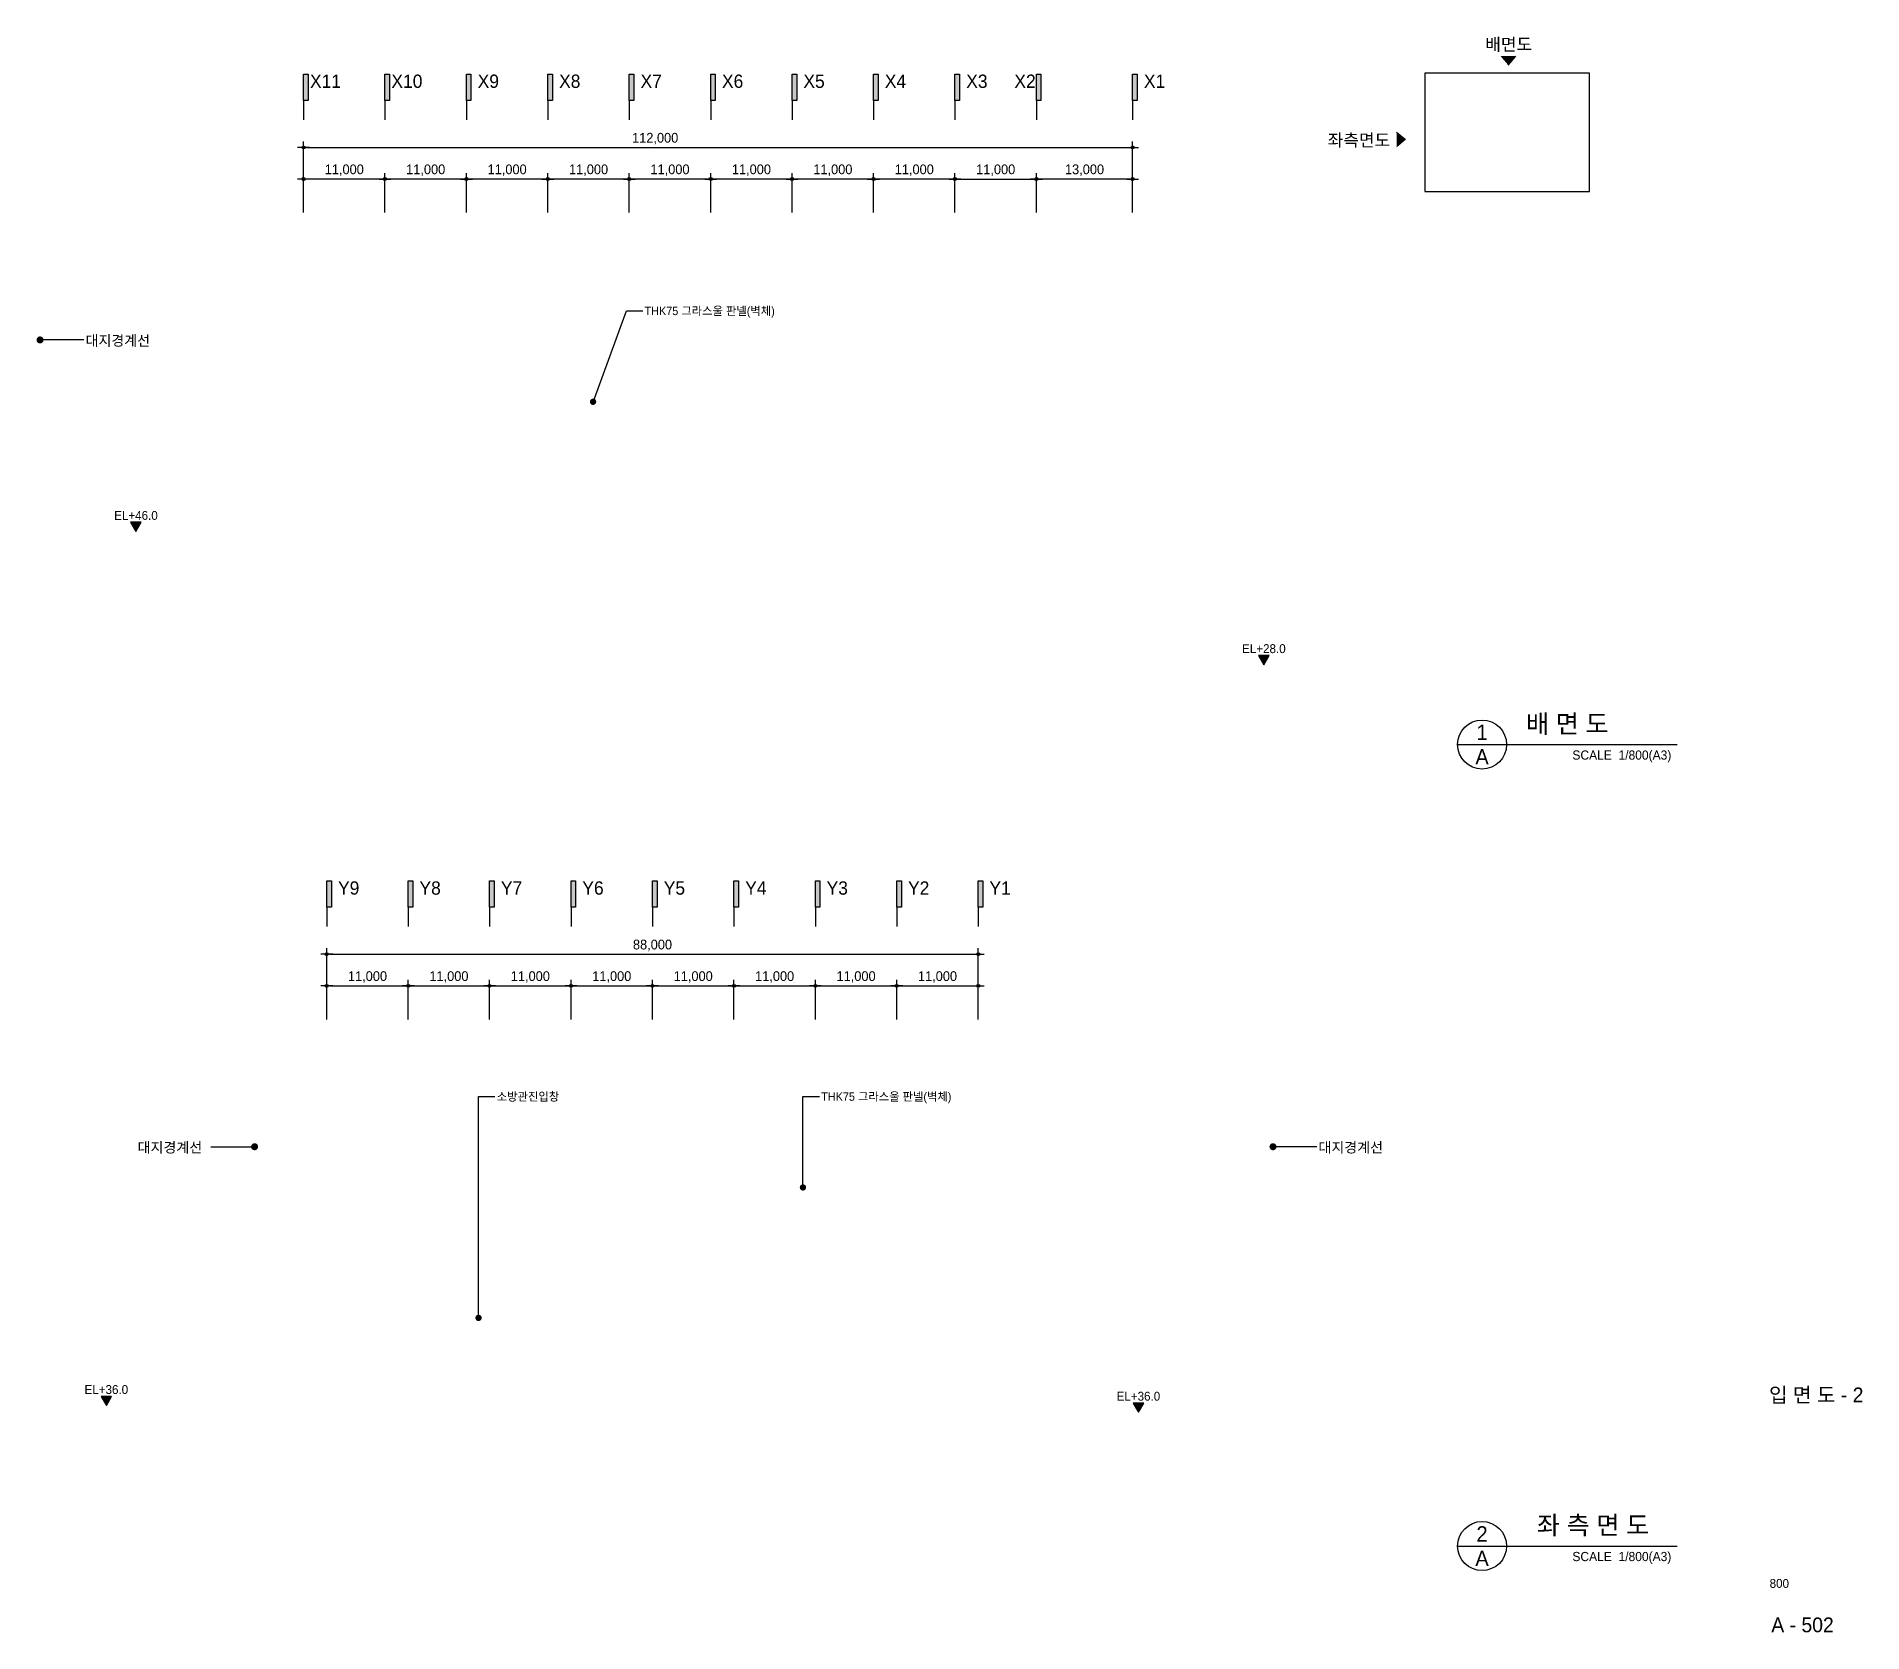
# Model space of a CAD drawing. Header units: millimetres. Extents: x -3116312 to -2472758, y -5198005 to -4982383.
# Drawn here: x -2719424 to -2472758, y -5198005 to -4982383 of the extents above; entities that cross this region are included whole.
import ezdxf
from ezdxf.enums import TextEntityAlignment as Align

# ---------------------------------------------------------------- set-up
doc = ezdxf.new("R2010")
doc.units = ezdxf.units.MM
for name, color, linetype in [('$ZCDB_AUDIT_GENERATED_600D14', 7, 'Continuous'), ('$ZCDB_AUDIT_GENERATED_600D15', 7, 'Continuous'), ('$ZCDB_AUDIT_GENERATED_600D17', 3, 'Continuous'), ('$ZCDB_AUDIT_GENERATED_600D18', 7, 'Continuous'), ('4A.TEC FORM-TEXT', 3, 'Continuous'), ('4A.TEC TEXT', 7, 'Continuous'), ('4A.TEC TEXT 2', 3, 'Continuous'), ('4A.TEC 심볼', 7, 'Continuous'), ('SYM1', 7, 'Continuous'), ('TEXT', 3, 'Continuous'), ('㈜SE&C TEXT 1', 3, 'Continuous'), ('㈜SE&C 벽체 3', 4, 'Continuous'), ('㈜SE&C 심볼', 7, 'Continuous')]:
    doc.layers.add(name, color=color, linetype=linetype)
doc.layers.add('DEFPOINT', color=135, linetype='Continuous', plot=False)
doc.styles.add('돋움', font='')
doc.styles.get('돋움').set_extended_font_data('돋움')
doc.dimstyles.new('DIM_600(외부치수)', dxfattribs={"dimscale": 400, "dimtxt": 3.3, "dimasz": 1, "dimexe": 2, "dimexo": 2, "dimgap": 1, "dimtad": 1, "dimdec": 0, "dimdsep": 46, "dimlunit": 6, "dimtxsty": '돋움', "dimblk1": 'DIMDOT', "dimblk2": 'DIMDOT', "dimsah": 1, "dimcen": 2.5, "dimdle": 1.5, "dimclrd": 8, "dimclre": 8, "dimclrt": 3, "dimadec": 0, "dimazin": 0, "dimtfac": 1, "dimtdec": 0, "dimtix": 1, "dimtmove": 2, "dimatfit": 3, "dimldrblk": 'DIMDOT', "dimfxl": 1, "dimtvp": 1, "dimtolj": 1, "dimtzin": 0, "dimarcsym": 0})

msp = doc.modelspace()

# ---------------------------------------------------------------- texts
at = {"layer": '$ZCDB_AUDIT_GENERATED_600D14', "style": '돋움'}
for p in [(-2712800.9, -5023467.17, 11249.76), (-2705759.23, -5132467.17, 11249.76), (-2546242.69, -5132467.17, 11249.76)]:
    msp.add_text('대지경계선', height=1388.889, dxfattribs=at).set_placement(p, align=Align.MIDDLE_LEFT)
at = {"layer": '$ZCDB_AUDIT_GENERATED_600D17', "style": '돋움'}
for s, p in [('X11', (-2680388.36, -4989324.12, 219374.76)), ('X10', (-2669388.36, -4989324.12, 219374.76)), ('X9', (-2658388.36, -4989324.12, 219374.76)), ('X8', (-2647388.36, -4989324.12, 219374.76)), ('X7', (-2636388.36, -4989324.12, 219374.76)), ('X6', (-2625388.36, -4989324.12, 219374.76)), ('X5', (-2614388.36, -4989324.12, 11249.76)), ('X4', (-2603388.36, -4989324.12, 11249.76)), ('X3', (-2592388.36, -4989324.12, 11249.76)), ('X2', (-2585888.36, -4989324.12, 11249.76)), ('X1', (-2568388.36, -4989324.12, -196875.24)), ('Y9', (-2677251.48, -5098324.12, 11249.76)), ('Y8', (-2666251.48, -5098324.12, 11249.76)), ('Y7', (-2655251.48, -5098324.12, 11249.76)), ('Y6', (-2644251.48, -5098324.12, 11249.76)), ('Y5', (-2633251.48, -5098324.12, 11249.76)), ('Y4', (-2622251.48, -5098324.12, 11249.76)), ('Y3', (-2611251.48, -5098324.12, 11249.76)), ('Y2', (-2600251.48, -5098324.12, 11249.76)), ('Y1', (-2589251.48, -5098324.12, 11249.76))]:
    msp.add_text(s, height=1800, dxfattribs=at).set_placement(p, align=Align.CENTER)
at = {"layer": '4A.TEC FORM-TEXT', "style": '돋움'}
msp.add_text('A - 502', height=2000, dxfattribs=at).set_placement((-2480854.77, -5197976.36, 11249.76), align=Align.CENTER)
at = {"layer": '4A.TEC TEXT', "style": '돋움'}
for s, p in [('THK75 그라스울 판넬(벽체)', (-2637284.77, -5019460.91, 22499.53)), ('소방관진입창', (-2657249.72, -5125607.24, -27500.47)), ('THK75 그라스울 판넬(벽체)', (-2613423.91, -5125607.24, -27500.47))]:
    msp.add_text(s, height=1120, dxfattribs=at).set_placement(p, align=Align.MIDDLE_LEFT)
at = {"layer": '4A.TEC TEXT 2', "color": 3, "style": '돋움'}
for s, p in [('배 면 도', (-2518207.1, -5077214.34, 11249.76)), ('좌 측 면 도', (-2516744.71, -5185494.48, 11249.76))]:
    msp.add_text(s, height=2484, dxfattribs=at).set_placement(p, align=Align.BOTTOM_LEFT)
for s, p in [('1', (-2524150.23, -5076386.34, 11249.76)), ('A', (-2524150.23, -5079698.34, 11249.76)), ('2', (-2524150.23, -5184666.48, 11249.76)), ('A', (-2524150.23, -5187978.48, 11249.76))]:
    msp.add_text(s, height=2070, dxfattribs=at).set_placement(p, align=Align.MIDDLE)
for p in [(-2498578.71, -5080455.46, 11249.76), (-2498578.71, -5188735.59, 11249.76)]:
    msp.add_text('SCALE  1/800(A3)', height=1242, dxfattribs=at).set_placement(p, align=Align.BOTTOM_RIGHT)
at = {"layer": '4A.TEC TEXT 2', "style": '돋움'}
for s, height, p in [('입 면 도 - 2', 2000, (-2479007.67, -5166907.86, 11249.76)), ('800', 1200, (-2483990.65, -5191976.46, 11249.76))]:
    msp.add_text(s, height=height, dxfattribs=at).set_placement(p, align=Align.CENTER)
at = {"layer": 'TEXT', "style": '돋움'}
for s, p in [('배면도', (-2520549.05, -4983419.5, 11249.76)), ('좌측면도', (-2540780.03, -4996360.08, 22499.53))]:
    msp.add_text(s, height=1680, dxfattribs=at).set_placement(p, align=Align.MIDDLE)
at = {"layer": '㈜SE&C TEXT 1', "style": '돋움'}
for s, p in [('EL+46.0', (-2705991.42, -5047683.59, 11249.76)), ('EL+28.0', (-2553620.77, -5065683.59, 11249.76)), ('EL+36.0', (-2709991.94, -5165783.58, 219374.76)), ('EL+36.0', (-2570571.61, -5166683.58, 11249.76))]:
    msp.add_text(s, height=1199.489, dxfattribs=at).set_placement(p, align=Align.CENTER)

# ---------------------------------------------------------------- blocks, each defined once
blk = doc.blocks.new('DIMDOT')
at = {"color": 0}
blk.add_line((-2, 0), (2, 0), dxfattribs=at)
for radius in [0.5, 0.25]:
    blk.add_circle((0, 0), radius, dxfattribs=at)
blk = doc.blocks.new('*D25')
at = {"layer": '$ZCDB_AUDIT_GENERATED_600D18', "color": 8, "lineweight": -2}
for p, q in [((-2680213, -5115172), (-2680213, -5109838)), ((-2679813, -5110638), (-2669613, -5110638)), ((-2669213, -5115172), (-2669213, -5109838))]:
    blk.add_line(p, q, dxfattribs=at)
at = {"layer": 'Defpoints', "color": 0}
for p in [(-2669213, -5110638), (-2680213, -5115972), (-2669213, -5115972)]:
    blk.add_point(p, dxfattribs=at)
at = {"layer": '$ZCDB_AUDIT_GENERATED_600D18', "color": 8, "lineweight": -2, "xscale": 400, "yscale": 400, "zscale": 400, "rotation": 180}
blk.add_blockref('DIMDOT', (-2680213, -5110638), dxfattribs=at)
at = {"layer": '$ZCDB_AUDIT_GENERATED_600D18', "color": 8, "lineweight": -2, "xscale": 400, "yscale": 400, "zscale": 400}
blk.add_blockref('DIMDOT', (-2669213, -5110638), dxfattribs=at)
at = {"layer": '$ZCDB_AUDIT_GENERATED_600D18', "color": 3, "insert": (-2674713, -5109450), "char_height": 1320, "attachment_point": 5, "style": '돋움'}
blk.add_mtext('\\A1;11,000', dxfattribs=at)
blk = doc.blocks.new('*D26')
at = {"layer": '$ZCDB_AUDIT_GENERATED_600D18', "color": 8, "lineweight": -2}
for p, q in [((-2669213, -5115172), (-2669213, -5109838)), ((-2668813, -5110638), (-2658613, -5110638)), ((-2658213, -5115172), (-2658213, -5109838))]:
    blk.add_line(p, q, dxfattribs=at)
at = {"layer": 'Defpoints', "color": 0}
for p in [(-2658213, -5110638), (-2669213, -5115972), (-2658213, -5115972)]:
    blk.add_point(p, dxfattribs=at)
at = {"layer": '$ZCDB_AUDIT_GENERATED_600D18', "color": 8, "lineweight": -2, "xscale": 400, "yscale": 400, "zscale": 400, "rotation": 180}
blk.add_blockref('DIMDOT', (-2669213, -5110638), dxfattribs=at)
at = {"layer": '$ZCDB_AUDIT_GENERATED_600D18', "color": 8, "lineweight": -2, "xscale": 400, "yscale": 400, "zscale": 400}
blk.add_blockref('DIMDOT', (-2658213, -5110638), dxfattribs=at)
at = {"layer": '$ZCDB_AUDIT_GENERATED_600D18', "color": 3, "insert": (-2663713, -5109450), "char_height": 1320, "attachment_point": 5, "style": '돋움'}
blk.add_mtext('\\A1;11,000', dxfattribs=at)
blk = doc.blocks.new('*D27')
at = {"layer": '$ZCDB_AUDIT_GENERATED_600D18', "color": 8, "lineweight": -2}
for p, q in [((-2658213, -5115172), (-2658213, -5109838)), ((-2657813, -5110638), (-2647613, -5110638)), ((-2647213, -5115172), (-2647213, -5109838))]:
    blk.add_line(p, q, dxfattribs=at)
at = {"layer": 'Defpoints', "color": 0}
for p in [(-2647213, -5110638), (-2658213, -5115972), (-2647213, -5115972)]:
    blk.add_point(p, dxfattribs=at)
at = {"layer": '$ZCDB_AUDIT_GENERATED_600D18', "color": 8, "lineweight": -2, "xscale": 400, "yscale": 400, "zscale": 400, "rotation": 180}
blk.add_blockref('DIMDOT', (-2658213, -5110638), dxfattribs=at)
at = {"layer": '$ZCDB_AUDIT_GENERATED_600D18', "color": 8, "lineweight": -2, "xscale": 400, "yscale": 400, "zscale": 400}
blk.add_blockref('DIMDOT', (-2647213, -5110638), dxfattribs=at)
at = {"layer": '$ZCDB_AUDIT_GENERATED_600D18', "color": 3, "insert": (-2652713, -5109450), "char_height": 1320, "attachment_point": 5, "style": '돋움'}
blk.add_mtext('\\A1;11,000', dxfattribs=at)
blk = doc.blocks.new('*D28')
at = {"layer": '$ZCDB_AUDIT_GENERATED_600D18', "color": 8, "lineweight": -2}
for p, q in [((-2647213, -5115172), (-2647213, -5109838)), ((-2646813, -5110638), (-2636613, -5110638)), ((-2636213, -5115172), (-2636213, -5109838))]:
    blk.add_line(p, q, dxfattribs=at)
at = {"layer": 'Defpoints', "color": 0}
for p in [(-2636213, -5110638), (-2647213, -5115972), (-2636213, -5115972)]:
    blk.add_point(p, dxfattribs=at)
at = {"layer": '$ZCDB_AUDIT_GENERATED_600D18', "color": 8, "lineweight": -2, "xscale": 400, "yscale": 400, "zscale": 400, "rotation": 180}
blk.add_blockref('DIMDOT', (-2647213, -5110638), dxfattribs=at)
at = {"layer": '$ZCDB_AUDIT_GENERATED_600D18', "color": 8, "lineweight": -2, "xscale": 400, "yscale": 400, "zscale": 400}
blk.add_blockref('DIMDOT', (-2636213, -5110638), dxfattribs=at)
at = {"layer": '$ZCDB_AUDIT_GENERATED_600D18', "color": 3, "insert": (-2641713, -5109450), "char_height": 1320, "attachment_point": 5, "style": '돋움'}
blk.add_mtext('\\A1;11,000', dxfattribs=at)
blk = doc.blocks.new('*D29')
at = {"layer": '$ZCDB_AUDIT_GENERATED_600D18', "color": 8, "lineweight": -2}
for p, q in [((-2680213, -5115172), (-2680213, -5105572)), ((-2592213, -5115172), (-2592213, -5105572)), ((-2679813, -5106372), (-2592613, -5106372))]:
    blk.add_line(p, q, dxfattribs=at)
at = {"layer": 'Defpoints', "color": 0}
for p in [(-2592213, -5106372), (-2680213, -5115972), (-2592213, -5115972)]:
    blk.add_point(p, dxfattribs=at)
at = {"layer": '$ZCDB_AUDIT_GENERATED_600D18', "color": 8, "lineweight": -2, "xscale": 400, "yscale": 400, "zscale": 400, "rotation": 180}
blk.add_blockref('DIMDOT', (-2680213, -5106372), dxfattribs=at)
at = {"layer": '$ZCDB_AUDIT_GENERATED_600D18', "color": 8, "lineweight": -2, "xscale": 400, "yscale": 400, "zscale": 400}
blk.add_blockref('DIMDOT', (-2592213, -5106372), dxfattribs=at)
at = {"layer": '$ZCDB_AUDIT_GENERATED_600D18', "color": 3, "insert": (-2636213, -5105184), "char_height": 1320, "attachment_point": 5, "style": '돋움'}
blk.add_mtext('\\A1;88,000', dxfattribs=at)
blk = doc.blocks.new('*D30')
at = {"layer": '$ZCDB_AUDIT_GENERATED_600D18', "color": 8, "lineweight": -2}
for p, q in [((-2636213, -5115172), (-2636213, -5109838)), ((-2635813, -5110638), (-2625613, -5110638)), ((-2625213, -5115172), (-2625213, -5109838))]:
    blk.add_line(p, q, dxfattribs=at)
at = {"layer": 'Defpoints', "color": 0}
for p in [(-2625213, -5110638), (-2636213, -5115972), (-2625213, -5115972)]:
    blk.add_point(p, dxfattribs=at)
at = {"layer": '$ZCDB_AUDIT_GENERATED_600D18', "color": 8, "lineweight": -2, "xscale": 400, "yscale": 400, "zscale": 400, "rotation": 180}
blk.add_blockref('DIMDOT', (-2636213, -5110638), dxfattribs=at)
at = {"layer": '$ZCDB_AUDIT_GENERATED_600D18', "color": 8, "lineweight": -2, "xscale": 400, "yscale": 400, "zscale": 400}
blk.add_blockref('DIMDOT', (-2625213, -5110638), dxfattribs=at)
at = {"layer": '$ZCDB_AUDIT_GENERATED_600D18', "color": 3, "insert": (-2630713, -5109450), "char_height": 1320, "attachment_point": 5, "style": '돋움'}
blk.add_mtext('\\A1;11,000', dxfattribs=at)
blk = doc.blocks.new('*D31')
at = {"layer": '$ZCDB_AUDIT_GENERATED_600D18', "color": 8, "lineweight": -2}
for p, q in [((-2625213, -5115172), (-2625213, -5109838)), ((-2624813, -5110638), (-2614613, -5110638)), ((-2614213, -5115172), (-2614213, -5109838))]:
    blk.add_line(p, q, dxfattribs=at)
at = {"layer": 'Defpoints', "color": 0}
for p in [(-2614213, -5110638), (-2625213, -5115972), (-2614213, -5115972)]:
    blk.add_point(p, dxfattribs=at)
at = {"layer": '$ZCDB_AUDIT_GENERATED_600D18', "color": 8, "lineweight": -2, "xscale": 400, "yscale": 400, "zscale": 400, "rotation": 180}
blk.add_blockref('DIMDOT', (-2625213, -5110638), dxfattribs=at)
at = {"layer": '$ZCDB_AUDIT_GENERATED_600D18', "color": 8, "lineweight": -2, "xscale": 400, "yscale": 400, "zscale": 400}
blk.add_blockref('DIMDOT', (-2614213, -5110638), dxfattribs=at)
at = {"layer": '$ZCDB_AUDIT_GENERATED_600D18', "color": 3, "insert": (-2619713, -5109450), "char_height": 1320, "attachment_point": 5, "style": '돋움'}
blk.add_mtext('\\A1;11,000', dxfattribs=at)
blk = doc.blocks.new('*D32')
at = {"layer": '$ZCDB_AUDIT_GENERATED_600D18', "color": 8, "lineweight": -2}
for p, q in [((-2614213, -5115172), (-2614213, -5109838)), ((-2613813, -5110638), (-2603613, -5110638)), ((-2603213, -5115172), (-2603213, -5109838))]:
    blk.add_line(p, q, dxfattribs=at)
at = {"layer": 'Defpoints', "color": 0}
for p in [(-2603213, -5110638), (-2614213, -5115972), (-2603213, -5115972)]:
    blk.add_point(p, dxfattribs=at)
at = {"layer": '$ZCDB_AUDIT_GENERATED_600D18', "color": 8, "lineweight": -2, "xscale": 400, "yscale": 400, "zscale": 400, "rotation": 180}
blk.add_blockref('DIMDOT', (-2614213, -5110638), dxfattribs=at)
at = {"layer": '$ZCDB_AUDIT_GENERATED_600D18', "color": 8, "lineweight": -2, "xscale": 400, "yscale": 400, "zscale": 400}
blk.add_blockref('DIMDOT', (-2603213, -5110638), dxfattribs=at)
at = {"layer": '$ZCDB_AUDIT_GENERATED_600D18', "color": 3, "insert": (-2608713, -5109450), "char_height": 1320, "attachment_point": 5, "style": '돋움'}
blk.add_mtext('\\A1;11,000', dxfattribs=at)
blk = doc.blocks.new('*D33')
at = {"layer": '$ZCDB_AUDIT_GENERATED_600D18', "color": 8, "lineweight": -2}
for p, q in [((-2603213, -5115172), (-2603213, -5109838)), ((-2602813, -5110638), (-2592613, -5110638)), ((-2592213, -5115172), (-2592213, -5109838))]:
    blk.add_line(p, q, dxfattribs=at)
at = {"layer": 'Defpoints', "color": 0}
for p in [(-2592213, -5110638), (-2603213, -5115972), (-2592213, -5115972)]:
    blk.add_point(p, dxfattribs=at)
at = {"layer": '$ZCDB_AUDIT_GENERATED_600D18', "color": 8, "lineweight": -2, "xscale": 400, "yscale": 400, "zscale": 400, "rotation": 180}
blk.add_blockref('DIMDOT', (-2603213, -5110638), dxfattribs=at)
at = {"layer": '$ZCDB_AUDIT_GENERATED_600D18', "color": 8, "lineweight": -2, "xscale": 400, "yscale": 400, "zscale": 400}
blk.add_blockref('DIMDOT', (-2592213, -5110638), dxfattribs=at)
at = {"layer": '$ZCDB_AUDIT_GENERATED_600D18', "color": 3, "insert": (-2597713, -5109450), "char_height": 1320, "attachment_point": 5, "style": '돋움'}
blk.add_mtext('\\A1;11,000', dxfattribs=at)
blk = doc.blocks.new('*D45')
at = {"layer": '$ZCDB_AUDIT_GENERATED_600D18', "color": 8, "lineweight": -2}
for p, q in [((-2606350, -5006172), (-2606350, -5000838)), ((-2595750, -5001638), (-2605950, -5001638)), ((-2595350, -5006172), (-2595350, -5000838))]:
    blk.add_line(p, q, dxfattribs=at)
at = {"layer": 'Defpoints', "color": 0}
for p in [(-2606350, -5001638), (-2606350, -5006972), (-2595350, -5006972)]:
    blk.add_point(p, dxfattribs=at)
at = {"layer": '$ZCDB_AUDIT_GENERATED_600D18', "color": 8, "lineweight": -2, "xscale": 400, "yscale": 400, "zscale": 400, "rotation": 180}
blk.add_blockref('DIMDOT', (-2606350, -5001638), dxfattribs=at)
at = {"layer": '$ZCDB_AUDIT_GENERATED_600D18', "color": 8, "lineweight": -2, "xscale": 400, "yscale": 400, "zscale": 400}
blk.add_blockref('DIMDOT', (-2595350, -5001638), dxfattribs=at)
at = {"layer": '$ZCDB_AUDIT_GENERATED_600D18', "color": 3, "insert": (-2600850, -5000450), "char_height": 1320, "attachment_point": 5, "style": '돋움'}
blk.add_mtext('\\A1;11,000', dxfattribs=at)
blk = doc.blocks.new('*D46')
at = {"layer": '$ZCDB_AUDIT_GENERATED_600D18', "color": 8, "lineweight": -2}
for p, q in [((-2617350, -5006172), (-2617350, -5000838)), ((-2606750, -5001638), (-2616950, -5001638)), ((-2606350, -5006172), (-2606350, -5000838))]:
    blk.add_line(p, q, dxfattribs=at)
at = {"layer": 'Defpoints', "color": 0}
for p in [(-2617350, -5001638), (-2617350, -5006972), (-2606350, -5006972)]:
    blk.add_point(p, dxfattribs=at)
at = {"layer": '$ZCDB_AUDIT_GENERATED_600D18', "color": 8, "lineweight": -2, "xscale": 400, "yscale": 400, "zscale": 400, "rotation": 180}
blk.add_blockref('DIMDOT', (-2617350, -5001638), dxfattribs=at)
at = {"layer": '$ZCDB_AUDIT_GENERATED_600D18', "color": 8, "lineweight": -2, "xscale": 400, "yscale": 400, "zscale": 400}
blk.add_blockref('DIMDOT', (-2606350, -5001638), dxfattribs=at)
at = {"layer": '$ZCDB_AUDIT_GENERATED_600D18', "color": 3, "insert": (-2611850, -5000450), "char_height": 1320, "attachment_point": 5, "style": '돋움'}
blk.add_mtext('\\A1;11,000', dxfattribs=at)
blk = doc.blocks.new('*D47')
at = {"layer": '$ZCDB_AUDIT_GENERATED_600D18', "color": 8, "lineweight": -2}
for p, q in [((-2628350, -5006172), (-2628350, -5000838)), ((-2617750, -5001638), (-2627950, -5001638)), ((-2617350, -5006172), (-2617350, -5000838))]:
    blk.add_line(p, q, dxfattribs=at)
at = {"layer": 'Defpoints', "color": 0}
for p in [(-2628350, -5001638), (-2628350, -5006972), (-2617350, -5006972)]:
    blk.add_point(p, dxfattribs=at)
at = {"layer": '$ZCDB_AUDIT_GENERATED_600D18', "color": 8, "lineweight": -2, "xscale": 400, "yscale": 400, "zscale": 400, "rotation": 180}
blk.add_blockref('DIMDOT', (-2628350, -5001638), dxfattribs=at)
at = {"layer": '$ZCDB_AUDIT_GENERATED_600D18', "color": 8, "lineweight": -2, "xscale": 400, "yscale": 400, "zscale": 400}
blk.add_blockref('DIMDOT', (-2617350, -5001638), dxfattribs=at)
at = {"layer": '$ZCDB_AUDIT_GENERATED_600D18', "color": 3, "insert": (-2622850, -5000450), "char_height": 1320, "attachment_point": 5, "style": '돋움'}
blk.add_mtext('\\A1;11,000', dxfattribs=at)
blk = doc.blocks.new('*D48')
at = {"layer": '$ZCDB_AUDIT_GENERATED_600D18', "color": 8, "lineweight": -2}
for p, q in [((-2639350, -5006172), (-2639350, -5000838)), ((-2628750, -5001638), (-2638950, -5001638)), ((-2628350, -5006172), (-2628350, -5000838))]:
    blk.add_line(p, q, dxfattribs=at)
at = {"layer": 'Defpoints', "color": 0}
for p in [(-2639350, -5001638), (-2639350, -5006972), (-2628350, -5006972)]:
    blk.add_point(p, dxfattribs=at)
at = {"layer": '$ZCDB_AUDIT_GENERATED_600D18', "color": 8, "lineweight": -2, "xscale": 400, "yscale": 400, "zscale": 400, "rotation": 180}
blk.add_blockref('DIMDOT', (-2639350, -5001638), dxfattribs=at)
at = {"layer": '$ZCDB_AUDIT_GENERATED_600D18', "color": 8, "lineweight": -2, "xscale": 400, "yscale": 400, "zscale": 400}
blk.add_blockref('DIMDOT', (-2628350, -5001638), dxfattribs=at)
at = {"layer": '$ZCDB_AUDIT_GENERATED_600D18', "color": 3, "insert": (-2633850, -5000450), "char_height": 1320, "attachment_point": 5, "style": '돋움'}
blk.add_mtext('\\A1;11,000', dxfattribs=at)
blk = doc.blocks.new('*D49')
at = {"layer": '$ZCDB_AUDIT_GENERATED_600D18', "color": 8, "lineweight": -2}
for p, q in [((-2650350, -5006172), (-2650350, -5000838)), ((-2639750, -5001638), (-2649950, -5001638)), ((-2639350, -5006172), (-2639350, -5000838))]:
    blk.add_line(p, q, dxfattribs=at)
at = {"layer": 'Defpoints', "color": 0}
for p in [(-2650350, -5001638), (-2650350, -5006972), (-2639350, -5006972)]:
    blk.add_point(p, dxfattribs=at)
at = {"layer": '$ZCDB_AUDIT_GENERATED_600D18', "color": 8, "lineweight": -2, "xscale": 400, "yscale": 400, "zscale": 400, "rotation": 180}
blk.add_blockref('DIMDOT', (-2650350, -5001638), dxfattribs=at)
at = {"layer": '$ZCDB_AUDIT_GENERATED_600D18', "color": 8, "lineweight": -2, "xscale": 400, "yscale": 400, "zscale": 400}
blk.add_blockref('DIMDOT', (-2639350, -5001638), dxfattribs=at)
at = {"layer": '$ZCDB_AUDIT_GENERATED_600D18', "color": 3, "insert": (-2644850, -5000450), "char_height": 1320, "attachment_point": 5, "style": '돋움'}
blk.add_mtext('\\A1;11,000', dxfattribs=at)
blk = doc.blocks.new('*D50')
at = {"layer": '$ZCDB_AUDIT_GENERATED_600D18', "color": 8, "lineweight": -2}
for p, q in [((-2661350, -5006172), (-2661350, -5000838)), ((-2650750, -5001638), (-2660950, -5001638)), ((-2650350, -5006172), (-2650350, -5000838))]:
    blk.add_line(p, q, dxfattribs=at)
at = {"layer": 'Defpoints', "color": 0}
for p in [(-2661350, -5001638), (-2661350, -5006972), (-2650350, -5006972)]:
    blk.add_point(p, dxfattribs=at)
at = {"layer": '$ZCDB_AUDIT_GENERATED_600D18', "color": 8, "lineweight": -2, "xscale": 400, "yscale": 400, "zscale": 400, "rotation": 180}
blk.add_blockref('DIMDOT', (-2661350, -5001638), dxfattribs=at)
at = {"layer": '$ZCDB_AUDIT_GENERATED_600D18', "color": 8, "lineweight": -2, "xscale": 400, "yscale": 400, "zscale": 400}
blk.add_blockref('DIMDOT', (-2650350, -5001638), dxfattribs=at)
at = {"layer": '$ZCDB_AUDIT_GENERATED_600D18', "color": 3, "insert": (-2655850, -5000450), "char_height": 1320, "attachment_point": 5, "style": '돋움'}
blk.add_mtext('\\A1;11,000', dxfattribs=at)
blk = doc.blocks.new('*D51')
at = {"layer": '$ZCDB_AUDIT_GENERATED_600D18', "color": 8, "lineweight": -2}
for p, q in [((-2683350, -5006172), (-2683350, -5000838)), ((-2672750, -5001638), (-2682950, -5001638)), ((-2672350, -5006172), (-2672350, -5000838))]:
    blk.add_line(p, q, dxfattribs=at)
at = {"layer": 'Defpoints', "color": 0}
for p in [(-2683350, -5001638), (-2683350, -5006972), (-2672350, -5006972)]:
    blk.add_point(p, dxfattribs=at)
at = {"layer": '$ZCDB_AUDIT_GENERATED_600D18', "color": 8, "lineweight": -2, "xscale": 400, "yscale": 400, "zscale": 400, "rotation": 180}
blk.add_blockref('DIMDOT', (-2683350, -5001638), dxfattribs=at)
at = {"layer": '$ZCDB_AUDIT_GENERATED_600D18', "color": 8, "lineweight": -2, "xscale": 400, "yscale": 400, "zscale": 400}
blk.add_blockref('DIMDOT', (-2672350, -5001638), dxfattribs=at)
at = {"layer": '$ZCDB_AUDIT_GENERATED_600D18', "color": 3, "insert": (-2677850, -5000450), "char_height": 1320, "attachment_point": 5, "style": '돋움'}
blk.add_mtext('\\A1;11,000', dxfattribs=at)
blk = doc.blocks.new('*D52')
at = {"layer": '$ZCDB_AUDIT_GENERATED_600D18', "color": 8, "lineweight": -2}
for p, q in [((-2595350, -5006172), (-2595350, -5000838)), ((-2594950, -5001638), (-2584750, -5001638)), ((-2584350, -5006172), (-2584350, -5000838))]:
    blk.add_line(p, q, dxfattribs=at)
at = {"layer": 'Defpoints', "color": 0}
for p in [(-2584350, -5001638), (-2595350, -5006972), (-2584350, -5006972)]:
    blk.add_point(p, dxfattribs=at)
at = {"layer": '$ZCDB_AUDIT_GENERATED_600D18', "color": 8, "lineweight": -2, "xscale": 400, "yscale": 400, "zscale": 400, "rotation": 180}
blk.add_blockref('DIMDOT', (-2595350, -5001638), dxfattribs=at)
at = {"layer": '$ZCDB_AUDIT_GENERATED_600D18', "color": 8, "lineweight": -2, "xscale": 400, "yscale": 400, "zscale": 400}
blk.add_blockref('DIMDOT', (-2584350, -5001638), dxfattribs=at)
at = {"layer": '$ZCDB_AUDIT_GENERATED_600D18', "color": 3, "insert": (-2589850, -5000450), "char_height": 1320, "attachment_point": 5, "style": '돋움'}
blk.add_mtext('\\A1;11,000', dxfattribs=at)
blk = doc.blocks.new('*D53')
at = {"layer": '$ZCDB_AUDIT_GENERATED_600D18', "color": 8, "lineweight": -2}
for p, q in [((-2683350, -5006172), (-2683350, -4996572)), ((-2682950, -4997372), (-2571750, -4997372)), ((-2571350, -5006172), (-2571350, -4996572))]:
    blk.add_line(p, q, dxfattribs=at)
at = {"layer": 'Defpoints', "color": 0}
for p in [(-2571350, -4997372), (-2683350, -5006972), (-2571350, -5006972)]:
    blk.add_point(p, dxfattribs=at)
at = {"layer": '$ZCDB_AUDIT_GENERATED_600D18', "color": 8, "lineweight": -2, "xscale": 400, "yscale": 400, "zscale": 400, "rotation": 180}
blk.add_blockref('DIMDOT', (-2683350, -4997372), dxfattribs=at)
at = {"layer": '$ZCDB_AUDIT_GENERATED_600D18', "color": 8, "lineweight": -2, "xscale": 400, "yscale": 400, "zscale": 400}
blk.add_blockref('DIMDOT', (-2571350, -4997372), dxfattribs=at)
at = {"layer": '$ZCDB_AUDIT_GENERATED_600D18', "color": 3, "insert": (-2635850, -4996184), "char_height": 1320, "attachment_point": 5, "style": '돋움'}
blk.add_mtext('\\A1;112,000', dxfattribs=at)
blk = doc.blocks.new('*D54')
at = {"layer": '$ZCDB_AUDIT_GENERATED_600D18', "color": 8, "lineweight": -2}
for p, q in [((-2584350, -5006172), (-2584350, -5000838)), ((-2571750, -5001638), (-2583950, -5001638)), ((-2571350, -5006172), (-2571350, -5000838))]:
    blk.add_line(p, q, dxfattribs=at)
at = {"layer": 'Defpoints', "color": 0}
for p in [(-2584350, -5001638), (-2584350, -5006972), (-2571350, -5006972)]:
    blk.add_point(p, dxfattribs=at)
at = {"layer": '$ZCDB_AUDIT_GENERATED_600D18', "color": 8, "lineweight": -2, "xscale": 400, "yscale": 400, "zscale": 400, "rotation": 180}
blk.add_blockref('DIMDOT', (-2584350, -5001638), dxfattribs=at)
at = {"layer": '$ZCDB_AUDIT_GENERATED_600D18', "color": 8, "lineweight": -2, "xscale": 400, "yscale": 400, "zscale": 400}
blk.add_blockref('DIMDOT', (-2571350, -5001638), dxfattribs=at)
at = {"layer": '$ZCDB_AUDIT_GENERATED_600D18', "color": 3, "insert": (-2577850, -5000450), "char_height": 1320, "attachment_point": 5, "style": '돋움'}
blk.add_mtext('\\A1;13,000', dxfattribs=at)
blk = doc.blocks.new('*D55')
at = {"layer": '$ZCDB_AUDIT_GENERATED_600D18', "color": 8, "lineweight": -2}
for p, q in [((-2672350, -5006172), (-2672350, -5000838)), ((-2661750, -5001638), (-2671950, -5001638)), ((-2661350, -5006172), (-2661350, -5000838))]:
    blk.add_line(p, q, dxfattribs=at)
at = {"layer": 'Defpoints', "color": 0}
for p in [(-2672350, -5001638), (-2672350, -5006972), (-2661350, -5006972)]:
    blk.add_point(p, dxfattribs=at)
at = {"layer": '$ZCDB_AUDIT_GENERATED_600D18', "color": 8, "lineweight": -2, "xscale": 400, "yscale": 400, "zscale": 400, "rotation": 180}
blk.add_blockref('DIMDOT', (-2672350, -5001638), dxfattribs=at)
at = {"layer": '$ZCDB_AUDIT_GENERATED_600D18', "color": 8, "lineweight": -2, "xscale": 400, "yscale": 400, "zscale": 400}
blk.add_blockref('DIMDOT', (-2661350, -5001638), dxfattribs=at)
at = {"layer": '$ZCDB_AUDIT_GENERATED_600D18', "color": 3, "insert": (-2666850, -5000450), "char_height": 1320, "attachment_point": 5, "style": '돋움'}
blk.add_mtext('\\A1;11,000', dxfattribs=at)

# ---------------------------------------------------------------- dimensions: what is measured, and where the dimension line sits
at = {"layer": '$ZCDB_AUDIT_GENERATED_600D18'}
dim = msp.add_linear_dim(base=(-2571349.95, -4997371.65, 427499.76), p1=(-2683349.95, -5006971.65, 219374.76), p2=(-2571349.95, -5006971.65, 11249.76), angle=180, dimstyle='DIM_600(외부치수)', override={"dimdec": 1, "dimtxsty": '돋움', "dimblk1": 'DIMDOT', "dimblk2": 'DIMDOT'}, dxfattribs=at)
dim.commit()
dim.dimension.update_dxf_attribs({"geometry": '*D53', "text_midpoint": (-2635849.95, -4996183.59, 427499.76), "dimtype": 160})
for base, p1, p2, picture, middle in [((-2683349.95, -5001638.32, 219374.76), (-2672349.95, -5006971.65, 219374.76), (-2683349.95, -5006971.65, 219374.76), '*D51', (-2677849.95, -5000450.26, 219374.76)), ((-2672349.95, -5001638.32, 219374.76), (-2661349.95, -5006971.65, 219374.76), (-2672349.95, -5006971.65, 219374.76), '*D55', (-2666849.95, -5000450.26, 219374.76)), ((-2661349.95, -5001638.32, 219374.76), (-2650349.95, -5006971.65, 219374.76), (-2661349.95, -5006971.65, 219374.76), '*D50', (-2655849.95, -5000450.26, 219374.76)), ((-2650349.95, -5001638.32, 219374.76), (-2639349.95, -5006971.65, 219374.76), (-2650349.95, -5006971.65, 219374.76), '*D49', (-2644849.95, -5000450.26, 219374.76)), ((-2639349.95, -5001638.32, 219374.76), (-2628349.95, -5006971.65, 219374.76), (-2639349.95, -5006971.65, 219374.76), '*D48', (-2633849.95, -5000450.26, 219374.76)), ((-2628349.95, -5001638.32, 11249.76), (-2617349.95, -5006971.65, 11249.76), (-2628349.95, -5006971.65, 219374.76), '*D47', (-2622849.95, -5000450.26, 11249.76)), ((-2617349.95, -5001638.32, 11249.76), (-2606349.95, -5006971.65, 11249.76), (-2617349.95, -5006971.65, 11249.76), '*D46', (-2611849.95, -5000450.26, 11249.76)), ((-2606349.95, -5001638.32, 11249.76), (-2595349.95, -5006971.65, 11249.76), (-2606349.95, -5006971.65, 11249.76), '*D45', (-2600849.95, -5000450.26, 11249.76)), ((-2584349.95, -5001638.32, 219374.76), (-2571349.95, -5006971.65, 265624.76), (-2584349.95, -5006971.65, 11249.76), '*D54', (-2577849.95, -5000450.26, 219374.76))]:
    dim = msp.add_linear_dim(base=base, p1=p1, p2=p2, dimstyle='DIM_600(외부치수)', override={"dimdec": 1, "dimtxsty": '돋움', "dimblk1": 'DIMDOT', "dimblk2": 'DIMDOT'}, dxfattribs=at)
    dim.commit()
    dim.dimension.update_dxf_attribs({"geometry": picture, "text_midpoint": middle})
for base, p1, p2, picture, middle in [((-2584349.95, -5001638.32, 11249.76), (-2595349.95, -5006971.65, 11249.76), (-2584349.95, -5006971.65, 11249.76), '*D52', (-2589849.95, -5000450.26, 11249.76)), ((-2592213.08, -5106371.65, 11249.76), (-2680213.08, -5115971.65, 11249.76), (-2592213.08, -5115971.65, 11249.76), '*D29', (-2636213.08, -5105183.59, 11249.76)), ((-2669213.08, -5110638.32, 11249.76), (-2680213.08, -5115971.65, 11249.76), (-2669213.08, -5115971.65, 11249.76), '*D25', (-2674713.08, -5109450.26, 11249.76)), ((-2658213.08, -5110638.32, 11249.76), (-2669213.08, -5115971.65, 11249.76), (-2658213.08, -5115971.65, 11249.76), '*D26', (-2663713.08, -5109450.26, 11249.76)), ((-2647213.08, -5110638.32, 11249.76), (-2658213.08, -5115971.65, 11249.76), (-2647213.08, -5115971.65, 11249.76), '*D27', (-2652713.08, -5109450.26, 11249.76)), ((-2636213.08, -5110638.32, 11249.76), (-2647213.08, -5115971.65, 11249.76), (-2636213.08, -5115971.65, 11249.76), '*D28', (-2641713.08, -5109450.26, 11249.76)), ((-2625213.08, -5110638.32, 11249.76), (-2636213.08, -5115971.65, 11249.76), (-2625213.08, -5115971.65, 11249.76), '*D30', (-2630713.08, -5109450.26, 11249.76)), ((-2614213.08, -5110638.32, 11249.76), (-2625213.08, -5115971.65, 11249.76), (-2614213.08, -5115971.65, 11249.76), '*D31', (-2619713.08, -5109450.26, 11249.76)), ((-2603213.08, -5110638.32, 11249.76), (-2614213.08, -5115971.65, 11249.76), (-2603213.08, -5115971.65, 11249.76), '*D32', (-2608713.08, -5109450.26, 11249.76)), ((-2592213.08, -5110638.32, 11249.76), (-2603213.08, -5115971.65, 11249.76), (-2592213.08, -5115971.65, 11249.76), '*D33', (-2597713.08, -5109450.26, 11249.76))]:
    dim = msp.add_linear_dim(base=base, p1=p1, p2=p2, angle=180, dimstyle='DIM_600(외부치수)', override={"dimdec": 1, "dimtxsty": '돋움', "dimblk1": 'DIMDOT', "dimblk2": 'DIMDOT'}, dxfattribs=at)
    dim.commit()
    dim.dimension.update_dxf_attribs({"geometry": picture, "text_midpoint": middle})

# ---------------------------------------------------------------- hatches: boundary and pattern name
at = {"layer": '$ZCDB_AUDIT_GENERATED_600D15'}
h = msp.add_hatch(color=166, dxfattribs=at)
h.dxf.hatch_style = 1
h.paths.add_polyline_path([(-2683349.95, -4987455.82), (-2683349.95, -4991033.42), (-2682731.74, -4991033.42), (-2682731.74, -4987455.82)])
h = msp.add_hatch(color=166, dxfattribs=at)
h.dxf.hatch_style = 1
h.paths.add_polyline_path([(-2672349.95, -4987455.82), (-2672349.95, -4991033.42), (-2671731.74, -4991033.42), (-2671731.74, -4987455.82)])
h = msp.add_hatch(color=166, dxfattribs=at)
h.dxf.hatch_style = 1
h.paths.add_polyline_path([(-2661349.95, -4987455.82), (-2661349.95, -4991033.42), (-2660731.74, -4991033.42), (-2660731.74, -4987455.82)])
h = msp.add_hatch(color=166, dxfattribs=at)
h.dxf.hatch_style = 1
h.paths.add_polyline_path([(-2650349.95, -4987455.82), (-2650349.95, -4991033.42), (-2649731.74, -4991033.42), (-2649731.74, -4987455.82)])
h = msp.add_hatch(color=166, dxfattribs=at)
h.dxf.hatch_style = 1
h.paths.add_polyline_path([(-2639349.95, -4987455.82), (-2639349.95, -4991033.42), (-2638731.74, -4991033.42), (-2638731.74, -4987455.82)])
h = msp.add_hatch(color=166, dxfattribs=at)
h.dxf.hatch_style = 1
h.paths.add_polyline_path([(-2628349.95, -4987455.82), (-2628349.95, -4991033.42), (-2627731.74, -4991033.42), (-2627731.74, -4987455.82)])
h = msp.add_hatch(color=166, dxfattribs=at)
h.dxf.hatch_style = 1
h.paths.add_polyline_path([(-2617349.95, -4987455.82), (-2617349.95, -4991033.42), (-2616731.74, -4991033.42), (-2616731.74, -4987455.82)])
h = msp.add_hatch(color=166, dxfattribs=at)
h.dxf.hatch_style = 1
h.paths.add_polyline_path([(-2606349.95, -4987455.82), (-2606349.95, -4991033.42), (-2605731.74, -4991033.42), (-2605731.74, -4987455.82)])
h = msp.add_hatch(color=166, dxfattribs=at)
h.dxf.hatch_style = 1
h.paths.add_polyline_path([(-2595349.95, -4987455.82), (-2595349.95, -4991033.42), (-2594731.74, -4991033.42), (-2594731.74, -4987455.82)])
h = msp.add_hatch(color=166, dxfattribs=at)
h.dxf.hatch_style = 1
h.paths.add_polyline_path([(-2584349.95, -4987455.82), (-2584349.95, -4991033.42), (-2583731.74, -4991033.42), (-2583731.74, -4987455.82)])
h = msp.add_hatch(color=166, dxfattribs=at)
h.dxf.hatch_style = 1
h.paths.add_polyline_path([(-2571349.95, -4987455.82), (-2571349.95, -4991033.42), (-2570731.74, -4991033.42), (-2570731.74, -4987455.82)])
h = msp.add_hatch(color=166, dxfattribs=at)
h.dxf.hatch_style = 1
h.paths.add_polyline_path([(-2680213.08, -5096455.82), (-2680213.08, -5100033.42), (-2679594.87, -5100033.42), (-2679594.87, -5096455.82)])
h = msp.add_hatch(color=166, dxfattribs=at)
h.dxf.hatch_style = 1
h.paths.add_polyline_path([(-2669213.08, -5096455.82), (-2669213.08, -5100033.42), (-2668594.87, -5100033.42), (-2668594.87, -5096455.82)])
h = msp.add_hatch(color=166, dxfattribs=at)
h.dxf.hatch_style = 1
h.paths.add_polyline_path([(-2658213.08, -5096455.82), (-2658213.08, -5100033.42), (-2657594.87, -5100033.42), (-2657594.87, -5096455.82)])
h = msp.add_hatch(color=166, dxfattribs=at)
h.dxf.hatch_style = 1
h.paths.add_polyline_path([(-2647213.08, -5096455.82), (-2647213.08, -5100033.42), (-2646594.87, -5100033.42), (-2646594.87, -5096455.82)])
h = msp.add_hatch(color=166, dxfattribs=at)
h.dxf.hatch_style = 1
h.paths.add_polyline_path([(-2636213.08, -5096455.82), (-2636213.08, -5100033.42), (-2635594.87, -5100033.42), (-2635594.87, -5096455.82)])
h = msp.add_hatch(color=166, dxfattribs=at)
h.dxf.hatch_style = 1
h.paths.add_polyline_path([(-2625213.08, -5096455.82), (-2625213.08, -5100033.42), (-2624594.87, -5100033.42), (-2624594.87, -5096455.82)])
h = msp.add_hatch(color=166, dxfattribs=at)
h.dxf.hatch_style = 1
h.paths.add_polyline_path([(-2614213.08, -5096455.82), (-2614213.08, -5100033.42), (-2613594.87, -5100033.42), (-2613594.87, -5096455.82)])
h = msp.add_hatch(color=166, dxfattribs=at)
h.dxf.hatch_style = 1
h.paths.add_polyline_path([(-2603213.08, -5096455.82), (-2603213.08, -5100033.42), (-2602594.87, -5100033.42), (-2602594.87, -5096455.82)])
h = msp.add_hatch(color=166, dxfattribs=at)
h.dxf.hatch_style = 1
h.paths.add_polyline_path([(-2592213.08, -5096455.82), (-2592213.08, -5100033.42), (-2591594.87, -5100033.42), (-2591594.87, -5096455.82)])
at = {"layer": 'SYM1'}
h = msp.add_hatch(color=256, dxfattribs=at)
h.dxf.hatch_style = 1
h.paths.add_polyline_path([(-2519588.51, -4985037.07), (-2520615.26, -4986246.22), (-2521642.02, -4985037.07)])
h = msp.add_hatch(color=256, dxfattribs=at)
h.dxf.hatch_style = 1
h.paths.add_polyline_path([(-2535706.28, -4995333.33), (-2534497.13, -4996360.08), (-2535706.28, -4997386.84)])
at = {"layer": '㈜SE&C 심볼'}
for points in [[(-2705991.42, -5049254.36), (-2705274.35, -5048012.36), (-2706708.49, -5048012.36)], [(-2553620.77, -5067254.36), (-2552903.7, -5066012.36), (-2554337.84, -5066012.36)], [(-2709991.94, -5167354.36), (-2709274.87, -5166112.36), (-2710709.01, -5166112.36)], [(-2570571.61, -5168254.36), (-2569854.54, -5167012.36), (-2571288.68, -5167012.36)]]:
    msp.add_hatch(color=256, dxfattribs=at).paths.add_polyline_path(points)

# ---------------------------------------------------------------- linework, layer by layer
at = {"layer": '$ZCDB_AUDIT_GENERATED_600D15', "color": 166}
for p, q in [((-2683349.95, -4991033.42, 219374.76), (-2683349.95, -4993638.32, 219374.76)), ((-2672349.95, -4991033.42, 219374.76), (-2672349.95, -4993638.32, 219374.76)), ((-2661349.95, -4991033.42, 219374.76), (-2661349.95, -4993638.32, 219374.76)), ((-2650349.95, -4991033.42, 219374.76), (-2650349.95, -4993638.32, 219374.76)), ((-2639349.95, -4991033.42, 219374.76), (-2639349.95, -4993638.32, 219374.76)), ((-2628349.95, -4991033.42, 219374.76), (-2628349.95, -4993638.32, 219374.76)), ((-2617349.95, -4991033.42, 11249.76), (-2617349.95, -4993638.32, 11249.76)), ((-2606349.95, -4991033.42, 11249.76), (-2606349.95, -4993638.32, 11249.76)), ((-2595349.95, -4991033.42, 11249.76), (-2595349.95, -4993638.32, 11249.76)), ((-2584349.95, -4991033.42, 11249.76), (-2584349.95, -4993638.32, 11249.76)), ((-2571349.95, -4991033.42, -196875.24), (-2571349.95, -4993638.32, -196875.24)), ((-2680213.08, -5100033.42, 11249.76), (-2680213.08, -5102638.32, 11249.76)), ((-2669213.08, -5100033.42, 11249.76), (-2669213.08, -5102638.32, 11249.76)), ((-2658213.08, -5100033.42, 11249.76), (-2658213.08, -5102638.32, 11249.76)), ((-2647213.08, -5100033.42, 11249.76), (-2647213.08, -5102638.32, 11249.76)), ((-2636213.08, -5100033.42, 11249.76), (-2636213.08, -5102638.32, 11249.76)), ((-2625213.08, -5100033.42, 11249.76), (-2625213.08, -5102638.32, 11249.76)), ((-2614213.08, -5100033.42, 11249.76), (-2614213.08, -5102638.32, 11249.76)), ((-2603213.08, -5100033.42, 11249.76), (-2603213.08, -5102638.32, 11249.76)), ((-2592213.08, -5100033.42, 11249.76), (-2592213.08, -5102638.32, 11249.76))]:
    msp.add_line(p, q, dxfattribs=at)
for points, elevation in [([(-2683349.95, -4987455.82), (-2682731.74, -4987455.82), (-2682731.74, -4991033.42), (-2683349.95, -4991033.42)], 219374.76), ([(-2672349.95, -4987455.82), (-2671731.74, -4987455.82), (-2671731.74, -4991033.42), (-2672349.95, -4991033.42)], 219374.76), ([(-2661349.95, -4987455.82), (-2660731.74, -4987455.82), (-2660731.74, -4991033.42), (-2661349.95, -4991033.42)], 219374.76), ([(-2650349.95, -4987455.82), (-2649731.74, -4987455.82), (-2649731.74, -4991033.42), (-2650349.95, -4991033.42)], 219374.76), ([(-2639349.95, -4987455.82), (-2638731.74, -4987455.82), (-2638731.74, -4991033.42), (-2639349.95, -4991033.42)], 219374.76), ([(-2628349.95, -4987455.82), (-2627731.74, -4987455.82), (-2627731.74, -4991033.42), (-2628349.95, -4991033.42)], 219374.76), ([(-2617349.95, -4987455.82), (-2616731.74, -4987455.82), (-2616731.74, -4991033.42), (-2617349.95, -4991033.42)], 11249.76), ([(-2606349.95, -4987455.82), (-2605731.74, -4987455.82), (-2605731.74, -4991033.42), (-2606349.95, -4991033.42)], 11249.76), ([(-2595349.95, -4987455.82), (-2594731.74, -4987455.82), (-2594731.74, -4991033.42), (-2595349.95, -4991033.42)], 11249.76), ([(-2584349.95, -4987455.82), (-2583731.74, -4987455.82), (-2583731.74, -4991033.42), (-2584349.95, -4991033.42)], 11249.76), ([(-2571349.95, -4987455.82), (-2570731.74, -4987455.82), (-2570731.74, -4991033.42), (-2571349.95, -4991033.42)], -196875.24), ([(-2680213.08, -5096455.82), (-2679594.87, -5096455.82), (-2679594.87, -5100033.42), (-2680213.08, -5100033.42)], 11249.76), ([(-2669213.08, -5096455.82), (-2668594.87, -5096455.82), (-2668594.87, -5100033.42), (-2669213.08, -5100033.42)], 11249.76), ([(-2658213.08, -5096455.82), (-2657594.87, -5096455.82), (-2657594.87, -5100033.42), (-2658213.08, -5100033.42)], 11249.76), ([(-2647213.08, -5096455.82), (-2646594.87, -5096455.82), (-2646594.87, -5100033.42), (-2647213.08, -5100033.42)], 11249.76), ([(-2636213.08, -5096455.82), (-2635594.87, -5096455.82), (-2635594.87, -5100033.42), (-2636213.08, -5100033.42)], 11249.76), ([(-2625213.08, -5096455.82), (-2624594.87, -5096455.82), (-2624594.87, -5100033.42), (-2625213.08, -5100033.42)], 11249.76), ([(-2614213.08, -5096455.82), (-2613594.87, -5096455.82), (-2613594.87, -5100033.42), (-2614213.08, -5100033.42)], 11249.76), ([(-2603213.08, -5096455.82), (-2602594.87, -5096455.82), (-2602594.87, -5100033.42), (-2603213.08, -5100033.42)], 11249.76), ([(-2592213.08, -5096455.82), (-2591594.87, -5096455.82), (-2591594.87, -5100033.42), (-2592213.08, -5100033.42)], 11249.76)]:
    msp.add_lwpolyline(points, close=True, dxfattribs=dict(at, elevation=elevation))
at = {"layer": '$ZCDB_AUDIT_GENERATED_600D15', "color": 1, "const_width": 474.41, "elevation": 11249.76}
for points in [[(-2718949.95, -5023139.73, -1), (-2718949.95, -5023614.15, -1)], [(-2689961.45, -5132139.73, 1), (-2689961.45, -5132614.15, 1)], [(-2552391.75, -5132139.73, -1), (-2552391.75, -5132614.15, -1)]]:
    msp.add_lwpolyline(points, format="xyb", close=True, dxfattribs=at)
at = {"layer": '$ZCDB_AUDIT_GENERATED_600D15', "color": 1, "elevation": 11249.76}
for points in [[(-2713045.12, -5023376.94), (-2718949.95, -5023376.94)], [(-2695866.29, -5132376.94), (-2689961.45, -5132376.94)], [(-2546486.91, -5132376.94), (-2552391.75, -5132376.94)]]:
    msp.add_lwpolyline(points, dxfattribs=at)
at = {"layer": '4A.TEC 심볼', "color": 1}
for p, q in [((-2644245.16, -5031802.35, -21250.71), (-2639745.16, -5019460.91, 22499.53)), ((-2639745.16, -5019460.91, 22499.53), (-2637524.77, -5019460.91, 22499.53)), ((-2659710.12, -5155287.84, -135004.97), (-2659710.12, -5125607.24, -27500.47)), ((-2659710.12, -5125607.24, -27500.47), (-2657489.72, -5125607.24, -27500.47)), ((-2615884.3, -5137948.68, -71250.71), (-2615884.3, -5125607.24, -27500.47)), ((-2615884.3, -5125607.24, -27500.47), (-2613663.91, -5125607.24, -27500.47))]:
    msp.add_line(p, q, dxfattribs=at)
at = {"layer": '4A.TEC 심볼'}
for p, q in [((-2527462.23, -5078042.34, 11249.76), (-2497801.09, -5078042.34, 11249.76)), ((-2527462.23, -5186322.48, 11249.76), (-2497801.09, -5186322.48, 11249.76))]:
    msp.add_line(p, q, dxfattribs=at)
at = {"layer": '4A.TEC 심볼', "color": 1, "const_width": 426.97}
for points, elevation in [([(-2644245.16, -5031517.57, 1), (-2644245.16, -5031944.54, 1)], -21250.71), ([(-2615884.3, -5137663.9, 1), (-2615884.3, -5138090.87, 1)], -71250.71), ([(-2659710.12, -5155287.84, 1), (-2659710.12, -5155714.81, 1)], -71250.71)]:
    msp.add_lwpolyline(points, format="xyb", close=True, dxfattribs=dict(at, elevation=elevation))
at = {"layer": '4A.TEC 심볼'}
for centre in [(-2524150.23, -5078042.34, 11249.76), (-2524150.23, -5186322.48, 11249.76)]:
    msp.add_circle(centre, 3312, dxfattribs=at)
at = {"layer": 'DEFPOINT', "elevation": 11249.76}
msp.add_lwpolyline([(-2509629.85, -4987356.75), (-2531863.85, -4987356.75), (-2531863.85, -5003311), (-2509629.85, -5003311)], close=True, dxfattribs=at)
at = {"layer": 'SYM1'}
for p, q in [((-2520615.26, -4986246.22, 11249.76), (-2519588.51, -4985037.07, 11249.76)), ((-2534497.13, -4996360.08, 22499.53), (-2535706.28, -4995333.33, 22499.53))]:
    msp.add_line(p, q, dxfattribs=at)
at = {"layer": '㈜SE&C 벽체 3', "color": 252}
for points, elevation in [([(-2705991.42, -5049254.36), (-2705274.35, -5048012.36), (-2706708.49, -5048012.36), (-2705991.42, -5049254.36)], 11249.76), ([(-2553620.77, -5067254.36), (-2552903.7, -5066012.36), (-2554337.84, -5066012.36), (-2553620.77, -5067254.36)], 11249.76), ([(-2709991.94, -5167354.36), (-2709274.87, -5166112.36), (-2710709.01, -5166112.36), (-2709991.94, -5167354.36)], 219374.76), ([(-2570571.61, -5168254.36), (-2569854.54, -5167012.36), (-2571288.68, -5167012.36), (-2570571.61, -5168254.36)], 11249.76)]:
    msp.add_lwpolyline(points, close=True, dxfattribs=dict(at, elevation=elevation))

msp.set_redraw_order([(e.dxf.handle, doc.entitydb.next_handle()) for e in msp.query("TEXT MTEXT ATTDEF DIMENSION ARC_DIMENSION")])  # texts and dimensions are drawn at this point

doc.saveas('drawing.dxf')
